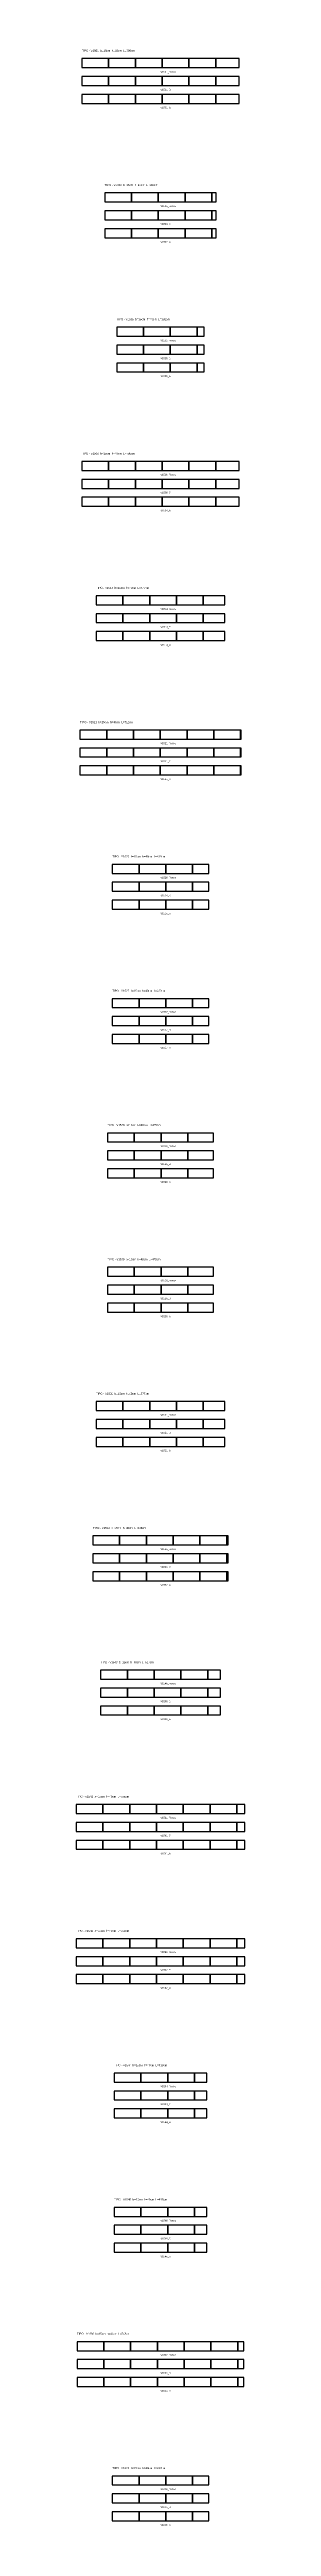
# Model space of a CAD drawing. Header units: metres. Extents: x -378 to 9631, y -10925 to 13375.
# Drawn here: x -378 to 378, y -10925 to 140 of the extents above; entities that cross this region are included whole.
import ezdxf

# ---------------------------------------------------------------- set-up
doc = ezdxf.new("R2010")
doc.units = ezdxf.units.M

msp = doc.modelspace()

# ---------------------------------------------------------------- linework, layer by layer
at = {"layer": 'Paineis'}
for points in [[(-352.75, 60), (-232.75, 60), (-232.75, 100), (-352.75, 100)], [(-352.75, -20), (-232.75, -20), (-232.75, 20), (-352.75, 20)], [(-232.75, 60), (-112.75, 60), (-112.75, 100), (-232.75, 100)], [(-232.75, -20), (-112.75, -20), (-112.75, 20), (-232.75, 20)], [(-112.75, 60), (7.25, 60), (7.25, 100), (-112.75, 100)], [(-112.75, -20), (7.25, -20), (7.25, 20), (-112.75, 20)], [(7.25, 60), (127.25, 60), (127.25, 100), (7.25, 100)], [(7.25, -20), (127.25, -20), (127.25, 20), (7.25, 20)], [(127.25, 60), (247.25, 60), (247.25, 100), (127.25, 100)], [(127.25, -20), (247.25, -20), (247.25, 20), (127.25, 20)], [(247.25, 60), (352.75, 60), (352.75, 100), (247.25, 100)], [(247.25, -20), (352.75, -20), (352.75, 20), (247.25, 20)], [(-352.75, -100), (-232.75, -100), (-232.75, -60), (-352.75, -60)], [(-232.75, -100), (-112.75, -100), (-112.75, -60), (-232.75, -60)], [(-112.75, -100), (7.25, -100), (7.25, -60), (-112.75, -60)], [(7.25, -100), (127.25, -100), (127.25, -60), (7.25, -60)], [(127.25, -100), (247.25, -100), (247.25, -60), (127.25, -60)], [(247.25, -100), (352.75, -100), (352.75, -60), (247.25, -60)], [(-250, -540), (-130, -540), (-130, -500), (-250, -500)], [(-130, -540), (-10, -540), (-10, -500), (-130, -500)], [(-10, -540), (110, -540), (110, -500), (-10, -500)], [(110, -540), (230, -540), (230, -500), (110, -500)], [(230, -540), (250, -540), (250, -500), (230, -500)], [(-250, -620), (-130, -620), (-130, -580), (-250, -580)], [(-250, -700), (-130, -700), (-130, -660), (-250, -660)], [(-130, -620), (-10, -620), (-10, -580), (-130, -580)], [(-130, -700), (-10, -700), (-10, -660), (-130, -660)], [(-10, -620), (110, -620), (110, -580), (-10, -580)], [(-10, -700), (110, -700), (110, -660), (-10, -660)], [(110, -620), (230, -620), (230, -580), (110, -580)], [(110, -700), (230, -700), (230, -660), (110, -660)], [(230, -620), (250, -620), (250, -580), (230, -580)], [(230, -700), (250, -700), (250, -660), (230, -660)], [(-196, -1140), (-76, -1140), (-76, -1100), (-196, -1100)], [(-76, -1140), (44, -1140), (44, -1100), (-76, -1100)], [(44, -1140), (164, -1140), (164, -1100), (44, -1100)], [(164, -1140), (196, -1140), (196, -1100), (164, -1100)], [(-196, -1220), (-76, -1220), (-76, -1180), (-196, -1180)], [(-76, -1220), (44, -1220), (44, -1180), (-76, -1180)], [(44, -1220), (164, -1220), (164, -1180), (44, -1180)], [(164, -1220), (196, -1220), (196, -1180), (164, -1180)], [(-196, -1300), (-76, -1300), (-76, -1260), (-196, -1260)], [(-76, -1300), (44, -1300), (44, -1260), (-76, -1260)], [(44, -1300), (164, -1300), (164, -1260), (44, -1260)], [(164, -1300), (196, -1300), (196, -1260), (164, -1260)], [(-352.75, -1740), (-232.75, -1740), (-232.75, -1700), (-352.75, -1700)], [(-232.75, -1740), (-112.75, -1740), (-112.75, -1700), (-232.75, -1700)], [(-112.75, -1740), (7.25, -1740), (7.25, -1700), (-112.75, -1700)], [(7.25, -1740), (127.25, -1740), (127.25, -1700), (7.25, -1700)], [(127.25, -1740), (247.25, -1740), (247.25, -1700), (127.25, -1700)], [(247.25, -1740), (352.75, -1740), (352.75, -1700), (247.25, -1700)], [(-352.75, -1820), (-232.75, -1820), (-232.75, -1780), (-352.75, -1780)], [(-352.75, -1900), (-232.75, -1900), (-232.75, -1860), (-352.75, -1860)], [(-232.75, -1820), (-112.75, -1820), (-112.75, -1780), (-232.75, -1780)], [(-232.75, -1900), (-112.75, -1900), (-112.75, -1860), (-232.75, -1860)], [(-112.75, -1820), (7.25, -1820), (7.25, -1780), (-112.75, -1780)], [(-112.75, -1900), (7.25, -1900), (7.25, -1860), (-112.75, -1860)], [(7.25, -1820), (127.25, -1820), (127.25, -1780), (7.25, -1780)], [(7.25, -1900), (127.25, -1900), (127.25, -1860), (7.25, -1860)], [(127.25, -1820), (247.25, -1820), (247.25, -1780), (127.25, -1780)], [(127.25, -1900), (247.25, -1900), (247.25, -1860), (127.25, -1860)], [(247.25, -1820), (352.75, -1820), (352.75, -1780), (247.25, -1780)], [(247.25, -1900), (352.75, -1900), (352.75, -1860), (247.25, -1860)], [(-288.5, -2340), (-168.5, -2340), (-168.5, -2300), (-288.5, -2300)], [(-168.5, -2340), (-48.5, -2340), (-48.5, -2300), (-168.5, -2300)], [(-48.5, -2340), (71.5, -2340), (71.5, -2300), (-48.5, -2300)], [(71.5, -2340), (191.5, -2340), (191.5, -2300), (71.5, -2300)], [(191.5, -2340), (288.5, -2340), (288.5, -2300), (191.5, -2300)], [(-288.5, -2420), (-168.5, -2420), (-168.5, -2380), (-288.5, -2380)], [(-168.5, -2420), (-48.5, -2420), (-48.5, -2380), (-168.5, -2380)], [(-48.5, -2420), (71.5, -2420), (71.5, -2380), (-48.5, -2380)], [(71.5, -2420), (191.5, -2420), (191.5, -2380), (71.5, -2380)], [(191.5, -2420), (288.5, -2420), (288.5, -2380), (191.5, -2380)], [(-288.5, -2500), (-168.5, -2500), (-168.5, -2460), (-288.5, -2460)], [(-168.5, -2500), (-48.5, -2500), (-48.5, -2460), (-168.5, -2460)], [(-48.5, -2500), (71.5, -2500), (71.5, -2460), (-48.5, -2460)], [(71.5, -2500), (191.5, -2500), (191.5, -2460), (71.5, -2460)], [(191.5, -2500), (288.5, -2500), (288.5, -2460), (191.5, -2460)], [(-361, -2940), (-241, -2940), (-241, -2900), (-361, -2900)], [(-361, -3020), (-241, -3020), (-241, -2980), (-361, -2980)], [(-241, -2940), (-121, -2940), (-121, -2900), (-241, -2900)], [(-241, -3020), (-121, -3020), (-121, -2980), (-241, -2980)], [(-121, -2940), (-1, -2940), (-1, -2900), (-121, -2900)], [(-121, -3020), (-1, -3020), (-1, -2980), (-121, -2980)], [(-1, -2940), (119, -2940), (119, -2900), (-1, -2900)], [(-1, -3020), (119, -3020), (119, -2980), (-1, -2980)], [(119, -2940), (239, -2940), (239, -2900), (119, -2900)], [(119, -3020), (239, -3020), (239, -2980), (119, -2980)], [(239, -2940), (359, -2940), (359, -2900), (239, -2900)], [(239, -3020), (359, -3020), (359, -2980), (239, -2980)], [(359, -2940), (361, -2940), (361, -2900), (359, -2900)], [(359, -3020), (361, -3020), (361, -2980), (359, -2980)], [(-361, -3100), (-241, -3100), (-241, -3060), (-361, -3060)], [(-241, -3100), (-121, -3100), (-121, -3060), (-241, -3060)], [(-121, -3100), (-1, -3100), (-1, -3060), (-121, -3060)], [(-1, -3100), (119, -3100), (119, -3060), (-1, -3060)], [(119, -3100), (239, -3100), (239, -3060), (119, -3060)], [(239, -3100), (359, -3100), (359, -3060), (239, -3060)], [(359, -3100), (361, -3100), (361, -3060), (359, -3060)], [(-216, -3540), (-96, -3540), (-96, -3500), (-216, -3500)], [(-96, -3540), (24, -3540), (24, -3500), (-96, -3500)], [(24, -3540), (144, -3540), (144, -3500), (24, -3500)], [(144, -3540), (216, -3540), (216, -3500), (144, -3500)], [(-216, -3620), (-96, -3620), (-96, -3580), (-216, -3580)], [(-96, -3620), (24, -3620), (24, -3580), (-96, -3580)], [(24, -3620), (144, -3620), (144, -3580), (24, -3580)], [(144, -3620), (216, -3620), (216, -3580), (144, -3580)], [(-216, -3700), (-96, -3700), (-96, -3660), (-216, -3660)], [(-96, -3700), (24, -3700), (24, -3660), (-96, -3660)], [(24, -3700), (144, -3700), (144, -3660), (24, -3660)], [(144, -3700), (216, -3700), (216, -3660), (144, -3660)], [(-216, -4140), (-96, -4140), (-96, -4100), (-216, -4100)], [(-216, -4220), (-96, -4220), (-96, -4180), (-216, -4180)], [(-96, -4140), (24, -4140), (24, -4100), (-96, -4100)], [(-96, -4220), (24, -4220), (24, -4180), (-96, -4180)], [(24, -4140), (144, -4140), (144, -4100), (24, -4100)], [(24, -4220), (144, -4220), (144, -4180), (24, -4180)], [(144, -4140), (216, -4140), (216, -4100), (144, -4100)], [(144, -4220), (216, -4220), (216, -4180), (144, -4180)], [(-216, -4300), (-96, -4300), (-96, -4260), (-216, -4260)], [(-96, -4300), (24, -4300), (24, -4260), (-96, -4260)], [(24, -4300), (144, -4300), (144, -4260), (24, -4260)], [(144, -4300), (216, -4300), (216, -4260), (144, -4260)], [(-237.5, -4740), (-117.5, -4740), (-117.5, -4700), (-237.5, -4700)], [(-117.5, -4740), (2.5, -4740), (2.5, -4700), (-117.5, -4700)], [(2.5, -4740), (122.5, -4740), (122.5, -4700), (2.5, -4700)], [(122.5, -4740), (237.5, -4740), (237.5, -4700), (122.5, -4700)], [(-237.5, -4820), (-117.5, -4820), (-117.5, -4780), (-237.5, -4780)], [(-237.5, -4900), (-117.5, -4900), (-117.5, -4860), (-237.5, -4860)], [(-117.5, -4820), (2.5, -4820), (2.5, -4780), (-117.5, -4780)], [(-117.5, -4900), (2.5, -4900), (2.5, -4860), (-117.5, -4860)], [(2.5, -4820), (122.5, -4820), (122.5, -4780), (2.5, -4780)], [(2.5, -4900), (122.5, -4900), (122.5, -4860), (2.5, -4860)], [(122.5, -4820), (237.5, -4820), (237.5, -4780), (122.5, -4780)], [(122.5, -4900), (237.5, -4900), (237.5, -4860), (122.5, -4860)], [(-237.5, -5340), (-117.5, -5340), (-117.5, -5300), (-237.5, -5300)], [(-117.5, -5340), (2.5, -5340), (2.5, -5300), (-117.5, -5300)], [(2.5, -5340), (122.5, -5340), (122.5, -5300), (2.5, -5300)], [(122.5, -5340), (237.5, -5340), (237.5, -5300), (122.5, -5300)], [(-237.5, -5420), (-117.5, -5420), (-117.5, -5380), (-237.5, -5380)], [(-117.5, -5420), (2.5, -5420), (2.5, -5380), (-117.5, -5380)], [(2.5, -5420), (122.5, -5420), (122.5, -5380), (2.5, -5380)], [(122.5, -5420), (237.5, -5420), (237.5, -5380), (122.5, -5380)], [(-237.5, -5500), (-117.5, -5500), (-117.5, -5460), (-237.5, -5460)], [(-117.5, -5500), (2.5, -5500), (2.5, -5460), (-117.5, -5460)], [(2.5, -5500), (122.5, -5500), (122.5, -5460), (2.5, -5460)], [(122.5, -5500), (237.5, -5500), (237.5, -5460), (122.5, -5460)], [(-288.5, -5940), (-168.5, -5940), (-168.5, -5900), (-288.5, -5900)], [(-168.5, -5940), (-48.5, -5940), (-48.5, -5900), (-168.5, -5900)], [(-48.5, -5940), (71.5, -5940), (71.5, -5900), (-48.5, -5900)], [(71.5, -5940), (191.5, -5940), (191.5, -5900), (71.5, -5900)], [(191.5, -5940), (288.5, -5940), (288.5, -5900), (191.5, -5900)], [(-288.5, -6020), (-168.5, -6020), (-168.5, -5980), (-288.5, -5980)], [(-288.5, -6100), (-168.5, -6100), (-168.5, -6060), (-288.5, -6060)], [(-168.5, -6020), (-48.5, -6020), (-48.5, -5980), (-168.5, -5980)], [(-168.5, -6100), (-48.5, -6100), (-48.5, -6060), (-168.5, -6060)], [(-48.5, -6020), (71.5, -6020), (71.5, -5980), (-48.5, -5980)], [(-48.5, -6100), (71.5, -6100), (71.5, -6060), (-48.5, -6060)], [(71.5, -6020), (191.5, -6020), (191.5, -5980), (71.5, -5980)], [(71.5, -6100), (191.5, -6100), (191.5, -6060), (71.5, -6060)], [(191.5, -6020), (288.5, -6020), (288.5, -5980), (191.5, -5980)], [(191.5, -6100), (288.5, -6100), (288.5, -6060), (191.5, -6060)], [(-303, -6540), (-183, -6540), (-183, -6500), (-303, -6500)], [(-183, -6540), (-63, -6540), (-63, -6500), (-183, -6500)], [(-63, -6540), (57, -6540), (57, -6500), (-63, -6500)], [(57, -6540), (177, -6540), (177, -6500), (57, -6500)], [(177, -6540), (297, -6540), (297, -6500), (177, -6500)], [(297, -6540), (303, -6540), (303, -6500), (297, -6500)], [(-303, -6620), (-183, -6620), (-183, -6580), (-303, -6580)], [(-183, -6620), (-63, -6620), (-63, -6580), (-183, -6580)], [(-63, -6620), (57, -6620), (57, -6580), (-63, -6580)], [(57, -6620), (177, -6620), (177, -6580), (57, -6580)], [(177, -6620), (297, -6620), (297, -6580), (177, -6580)], [(297, -6620), (303, -6620), (303, -6580), (297, -6580)], [(-303, -6700), (-183, -6700), (-183, -6660), (-303, -6660)], [(-183, -6700), (-63, -6700), (-63, -6660), (-183, -6660)], [(-63, -6700), (57, -6700), (57, -6660), (-63, -6660)], [(57, -6700), (177, -6700), (177, -6660), (57, -6660)], [(177, -6700), (297, -6700), (297, -6660), (177, -6660)], [(297, -6700), (303, -6700), (303, -6660), (297, -6660)], [(-268.5, -7140), (-148.5, -7140), (-148.5, -7100), (-268.5, -7100)], [(-268.5, -7220), (-148.5, -7220), (-148.5, -7180), (-268.5, -7180)], [(-148.5, -7140), (-28.5, -7140), (-28.5, -7100), (-148.5, -7100)], [(-148.5, -7220), (-28.5, -7220), (-28.5, -7180), (-148.5, -7180)], [(-28.5, -7140), (91.5, -7140), (91.5, -7100), (-28.5, -7100)], [(-28.5, -7220), (91.5, -7220), (91.5, -7180), (-28.5, -7180)], [(91.5, -7140), (211.5, -7140), (211.5, -7100), (91.5, -7100)], [(91.5, -7220), (211.5, -7220), (211.5, -7180), (91.5, -7180)], [(211.5, -7140), (268.5, -7140), (268.5, -7100), (211.5, -7100)], [(211.5, -7220), (268.5, -7220), (268.5, -7180), (211.5, -7180)], [(-268.5, -7300), (-148.5, -7300), (-148.5, -7260), (-268.5, -7260)], [(-148.5, -7300), (-28.5, -7300), (-28.5, -7260), (-148.5, -7260)], [(-28.5, -7300), (91.5, -7300), (91.5, -7260), (-28.5, -7260)], [(91.5, -7300), (211.5, -7300), (211.5, -7260), (91.5, -7260)], [(211.5, -7300), (268.5, -7300), (268.5, -7260), (211.5, -7260)], [(-378, -7740), (-258, -7740), (-258, -7700), (-378, -7700)], [(-258, -7740), (-138, -7740), (-138, -7700), (-258, -7700)], [(-138, -7740), (-18, -7740), (-18, -7700), (-138, -7700)], [(-18, -7740), (102, -7740), (102, -7700), (-18, -7700)], [(102, -7740), (222, -7740), (222, -7700), (102, -7700)], [(222, -7740), (342, -7740), (342, -7700), (222, -7700)], [(342, -7740), (378, -7740), (378, -7700), (342, -7700)], [(-378, -7820), (-258, -7820), (-258, -7780), (-378, -7780)], [(-258, -7820), (-138, -7820), (-138, -7780), (-258, -7780)], [(-138, -7820), (-18, -7820), (-18, -7780), (-138, -7780)], [(-18, -7820), (102, -7820), (102, -7780), (-18, -7780)], [(102, -7820), (222, -7820), (222, -7780), (102, -7780)], [(222, -7820), (342, -7820), (342, -7780), (222, -7780)], [(342, -7820), (378, -7820), (378, -7780), (342, -7780)], [(-378, -7900), (-258, -7900), (-258, -7860), (-378, -7860)], [(-258, -7900), (-138, -7900), (-138, -7860), (-258, -7860)], [(-138, -7900), (-18, -7900), (-18, -7860), (-138, -7860)], [(-18, -7900), (102, -7900), (102, -7860), (-18, -7860)], [(102, -7900), (222, -7900), (222, -7860), (102, -7860)], [(222, -7900), (342, -7900), (342, -7860), (222, -7860)], [(342, -7900), (378, -7900), (378, -7860), (342, -7860)], [(-378, -8340), (-258, -8340), (-258, -8300), (-378, -8300)], [(-378, -8420), (-258, -8420), (-258, -8380), (-378, -8380)], [(-258, -8340), (-138, -8340), (-138, -8300), (-258, -8300)], [(-258, -8420), (-138, -8420), (-138, -8380), (-258, -8380)], [(-138, -8340), (-18, -8340), (-18, -8300), (-138, -8300)], [(-138, -8420), (-18, -8420), (-18, -8380), (-138, -8380)], [(-18, -8340), (102, -8340), (102, -8300), (-18, -8300)], [(-18, -8420), (102, -8420), (102, -8380), (-18, -8380)], [(102, -8340), (222, -8340), (222, -8300), (102, -8300)], [(102, -8420), (222, -8420), (222, -8380), (102, -8380)], [(222, -8340), (342, -8340), (342, -8300), (222, -8300)], [(222, -8420), (342, -8420), (342, -8380), (222, -8380)], [(342, -8340), (378, -8340), (378, -8300), (342, -8300)], [(342, -8420), (378, -8420), (378, -8380), (342, -8380)], [(-378, -8500), (-258, -8500), (-258, -8460), (-378, -8460)], [(-258, -8500), (-138, -8500), (-138, -8460), (-258, -8460)], [(-138, -8500), (-18, -8500), (-18, -8460), (-138, -8460)], [(-18, -8500), (102, -8500), (102, -8460), (-18, -8460)], [(102, -8500), (222, -8500), (222, -8460), (102, -8460)], [(222, -8500), (342, -8500), (342, -8460), (222, -8460)], [(342, -8500), (378, -8500), (378, -8460), (342, -8460)], [(-207.75, -8940), (-87.75, -8940), (-87.75, -8900), (-207.75, -8900)], [(-87.75, -8940), (32.25, -8940), (32.25, -8900), (-87.75, -8900)], [(32.25, -8940), (152.25, -8940), (152.25, -8900), (32.25, -8900)], [(152.25, -8940), (207.75, -8940), (207.75, -8900), (152.25, -8900)], [(-207.75, -9020), (-87.75, -9020), (-87.75, -8980), (-207.75, -8980)], [(-207.75, -9100), (-87.75, -9100), (-87.75, -9060), (-207.75, -9060)], [(-87.75, -9020), (32.25, -9020), (32.25, -8980), (-87.75, -8980)], [(-87.75, -9100), (32.25, -9100), (32.25, -9060), (-87.75, -9060)], [(32.25, -9020), (152.25, -9020), (152.25, -8980), (32.25, -8980)], [(32.25, -9100), (152.25, -9100), (152.25, -9060), (32.25, -9060)], [(152.25, -9020), (207.75, -9020), (207.75, -8980), (152.25, -8980)], [(152.25, -9100), (207.75, -9100), (207.75, -9060), (152.25, -9060)], [(-207.75, -9540), (-87.75, -9540), (-87.75, -9500), (-207.75, -9500)], [(-87.75, -9540), (32.25, -9540), (32.25, -9500), (-87.75, -9500)], [(32.25, -9540), (152.25, -9540), (152.25, -9500), (32.25, -9500)], [(152.25, -9540), (207.75, -9540), (207.75, -9500), (152.25, -9500)], [(-207.75, -9620), (-87.75, -9620), (-87.75, -9580), (-207.75, -9580)], [(-87.75, -9620), (32.25, -9620), (32.25, -9580), (-87.75, -9580)], [(32.25, -9620), (152.25, -9620), (152.25, -9580), (32.25, -9580)], [(152.25, -9620), (207.75, -9620), (207.75, -9580), (152.25, -9580)], [(-207.75, -9700), (-87.75, -9700), (-87.75, -9660), (-207.75, -9660)], [(-87.75, -9700), (32.25, -9700), (32.25, -9660), (-87.75, -9660)], [(32.25, -9700), (152.25, -9700), (152.25, -9660), (32.25, -9660)], [(152.25, -9700), (207.75, -9700), (207.75, -9660), (152.25, -9660)], [(-374, -10140), (-254, -10140), (-254, -10100), (-374, -10100)], [(-374, -10220), (-254, -10220), (-254, -10180), (-374, -10180)], [(-254, -10140), (-134, -10140), (-134, -10100), (-254, -10100)], [(-254, -10220), (-134, -10220), (-134, -10180), (-254, -10180)], [(-134, -10140), (-14, -10140), (-14, -10100), (-134, -10100)], [(-134, -10220), (-14, -10220), (-14, -10180), (-134, -10180)], [(-14, -10140), (106, -10140), (106, -10100), (-14, -10100)], [(-14, -10220), (106, -10220), (106, -10180), (-14, -10180)], [(106, -10140), (226, -10140), (226, -10100), (106, -10100)], [(106, -10220), (226, -10220), (226, -10180), (106, -10180)], [(226, -10140), (346, -10140), (346, -10100), (226, -10100)], [(226, -10220), (346, -10220), (346, -10180), (226, -10180)], [(346, -10140), (374, -10140), (374, -10100), (346, -10100)], [(346, -10220), (374, -10220), (374, -10180), (346, -10180)], [(-374, -10300), (-254, -10300), (-254, -10260), (-374, -10260)], [(-254, -10300), (-134, -10300), (-134, -10260), (-254, -10260)], [(-134, -10300), (-14, -10300), (-14, -10260), (-134, -10260)], [(-14, -10300), (106, -10300), (106, -10260), (-14, -10260)], [(106, -10300), (226, -10300), (226, -10260), (106, -10260)], [(226, -10300), (346, -10300), (346, -10260), (226, -10260)], [(346, -10300), (374, -10300), (374, -10260), (346, -10260)], [(-216, -10740), (-96, -10740), (-96, -10700), (-216, -10700)], [(-96, -10740), (24, -10740), (24, -10700), (-96, -10700)], [(24, -10740), (144, -10740), (144, -10700), (24, -10700)], [(144, -10740), (216, -10740), (216, -10700), (144, -10700)], [(-216, -10820), (-96, -10820), (-96, -10780), (-216, -10780)], [(-96, -10820), (24, -10820), (24, -10780), (-96, -10780)], [(24, -10820), (144, -10820), (144, -10780), (24, -10780)], [(144, -10820), (216, -10820), (216, -10780), (144, -10780)], [(-216, -10900), (-96, -10900), (-96, -10860), (-216, -10860)], [(-96, -10900), (24, -10900), (24, -10860), (-96, -10860)], [(24, -10900), (144, -10900), (144, -10860), (24, -10860)], [(144, -10900), (216, -10900), (216, -10860), (144, -10860)]]:
    msp.add_lwpolyline(points, close=True, dxfattribs=at)

# ---------------------------------------------------------------- texts
at = {"layer": 'NOMENCLATURA', "char_height": 9, "attachment_point": 1}
for s, insert in [('TIPO - V1501  b=15cm  h=40cm  L=706cm', (-352.75, 140)), ('TIPO - V1503  b=15cm  h=40cm  L=500cm', (-250, -460)), ('TIPO - V1505  b=15cm  h=40cm  L=392cm', (-196, -1060)), ('TIPO - V1506  b=15cm  h=40cm  L=706cm', (-352.75, -1660)), ('TIPO - V1514  b=15cm  h=40cm  L=577cm', (-288.5, -2260)), ('TIPO - V1521  b=15cm  h=40cm  L=722cm', (-361, -2860)), ('TIPO - V1526  b=15cm  h=40cm  L=432cm', (-216, -3460)), ('TIPO - V1527  b=15cm  h=40cm  L=432cm', (-216, -4060)), ('TIPO - V1528  b=15cm  h=40cm  L=475cm', (-237.5, -4660)), ('TIPO - V1530  b=15cm  h=40cm  L=475cm', (-237.5, -5260)), ('TIPO - V1531  b=15cm  h=40cm  L=577cm', (-288.5, -5860)), ('TIPO - V1532  b=15cm  h=40cm  L=606cm', (-303, -6460)), ('TIPO - V1540  b=15cm  h=40cm  L=537cm', (-268.5, -7060)), ('TIPO - V1541  b=15cm  h=40cm  L=756cm', (-378, -7660)), ('TIPO - V1542  b=15cm  h=40cm  L=756cm', (-378, -8260)), ('TIPO - V1544  b=15cm  h=40cm  L=416cm', (-207.75, -8860)), ('TIPO - V1546  b=15cm  h=40cm  L=416cm', (-207.75, -9460)), ('TIPO - V1603  b=15cm  h=40cm  L=748cm', (-374, -10060)), ('TIPO - V1626  b=15cm  h=40cm  L=432cm', (-216, -10660))]:
    msp.add_mtext(s, dxfattribs=dict(at, insert=insert))
at = {"layer": 'Texto Secao', "char_height": 8, "attachment_point": 1}
for s, insert in [('V1501_Fundo', (0, 45)), ('V1501_B', (0, -35)), ('V1501_A', (0, -115)), ('V1503_Fundo', (0, -555)), ('V1503_B', (0, -635)), ('V1503_A', (0, -715)), ('V1505_Fundo', (0, -1155)), ('V1505_B', (0, -1235)), ('V1505_A', (0, -1315)), ('V1506_Fundo', (0, -1755)), ('V1506_B', (0, -1835)), ('V1506_A', (0, -1915)), ('V1514_Fundo', (0, -2355)), ('V1514_B', (0, -2435)), ('V1514_A', (0, -2515)), ('V1521_Fundo', (0, -2955)), ('V1521_B', (0, -3035)), ('V1521_A', (0, -3115)), ('V1526_Fundo', (0, -3555)), ('V1526_B', (0, -3635)), ('V1526_A', (0, -3715)), ('V1527_Fundo', (0, -4155)), ('V1527_B', (0, -4235)), ('V1527_A', (0, -4315)), ('V1528_Fundo', (0, -4755)), ('V1528_B', (0, -4835)), ('V1528_A', (0, -4915)), ('V1530_Fundo', (0, -5355)), ('V1530_B', (0, -5435)), ('V1530_A', (0, -5515)), ('V1531_Fundo', (0, -5955)), ('V1531_B', (0, -6035)), ('V1531_A', (0, -6115)), ('V1532_Fundo', (0, -6555)), ('V1532_B', (0, -6635)), ('V1532_A', (0, -6715)), ('V1540_Fundo', (0, -7155)), ('V1540_B', (0, -7235)), ('V1540_A', (0, -7315)), ('V1541_Fundo', (0, -7755)), ('V1541_B', (0, -7835)), ('V1541_A', (0, -7915)), ('V1542_Fundo', (0, -8355)), ('V1542_B', (0, -8435)), ('V1542_A', (0, -8515)), ('V1544_Fundo', (0, -8955)), ('V1544_B', (0, -9035)), ('V1544_A', (0, -9115)), ('V1546_Fundo', (0, -9555)), ('V1546_B', (0, -9635)), ('V1546_A', (0, -9715)), ('V1603_Fundo', (0, -10155)), ('V1603_B', (0, -10235)), ('V1603_A', (0, -10315)), ('V1626_Fundo', (0, -10755)), ('V1626_B', (0, -10835)), ('V1626_A', (0, -10915))]:
    msp.add_mtext(s, dxfattribs=dict(at, insert=insert))

doc.saveas('drawing.dxf')
